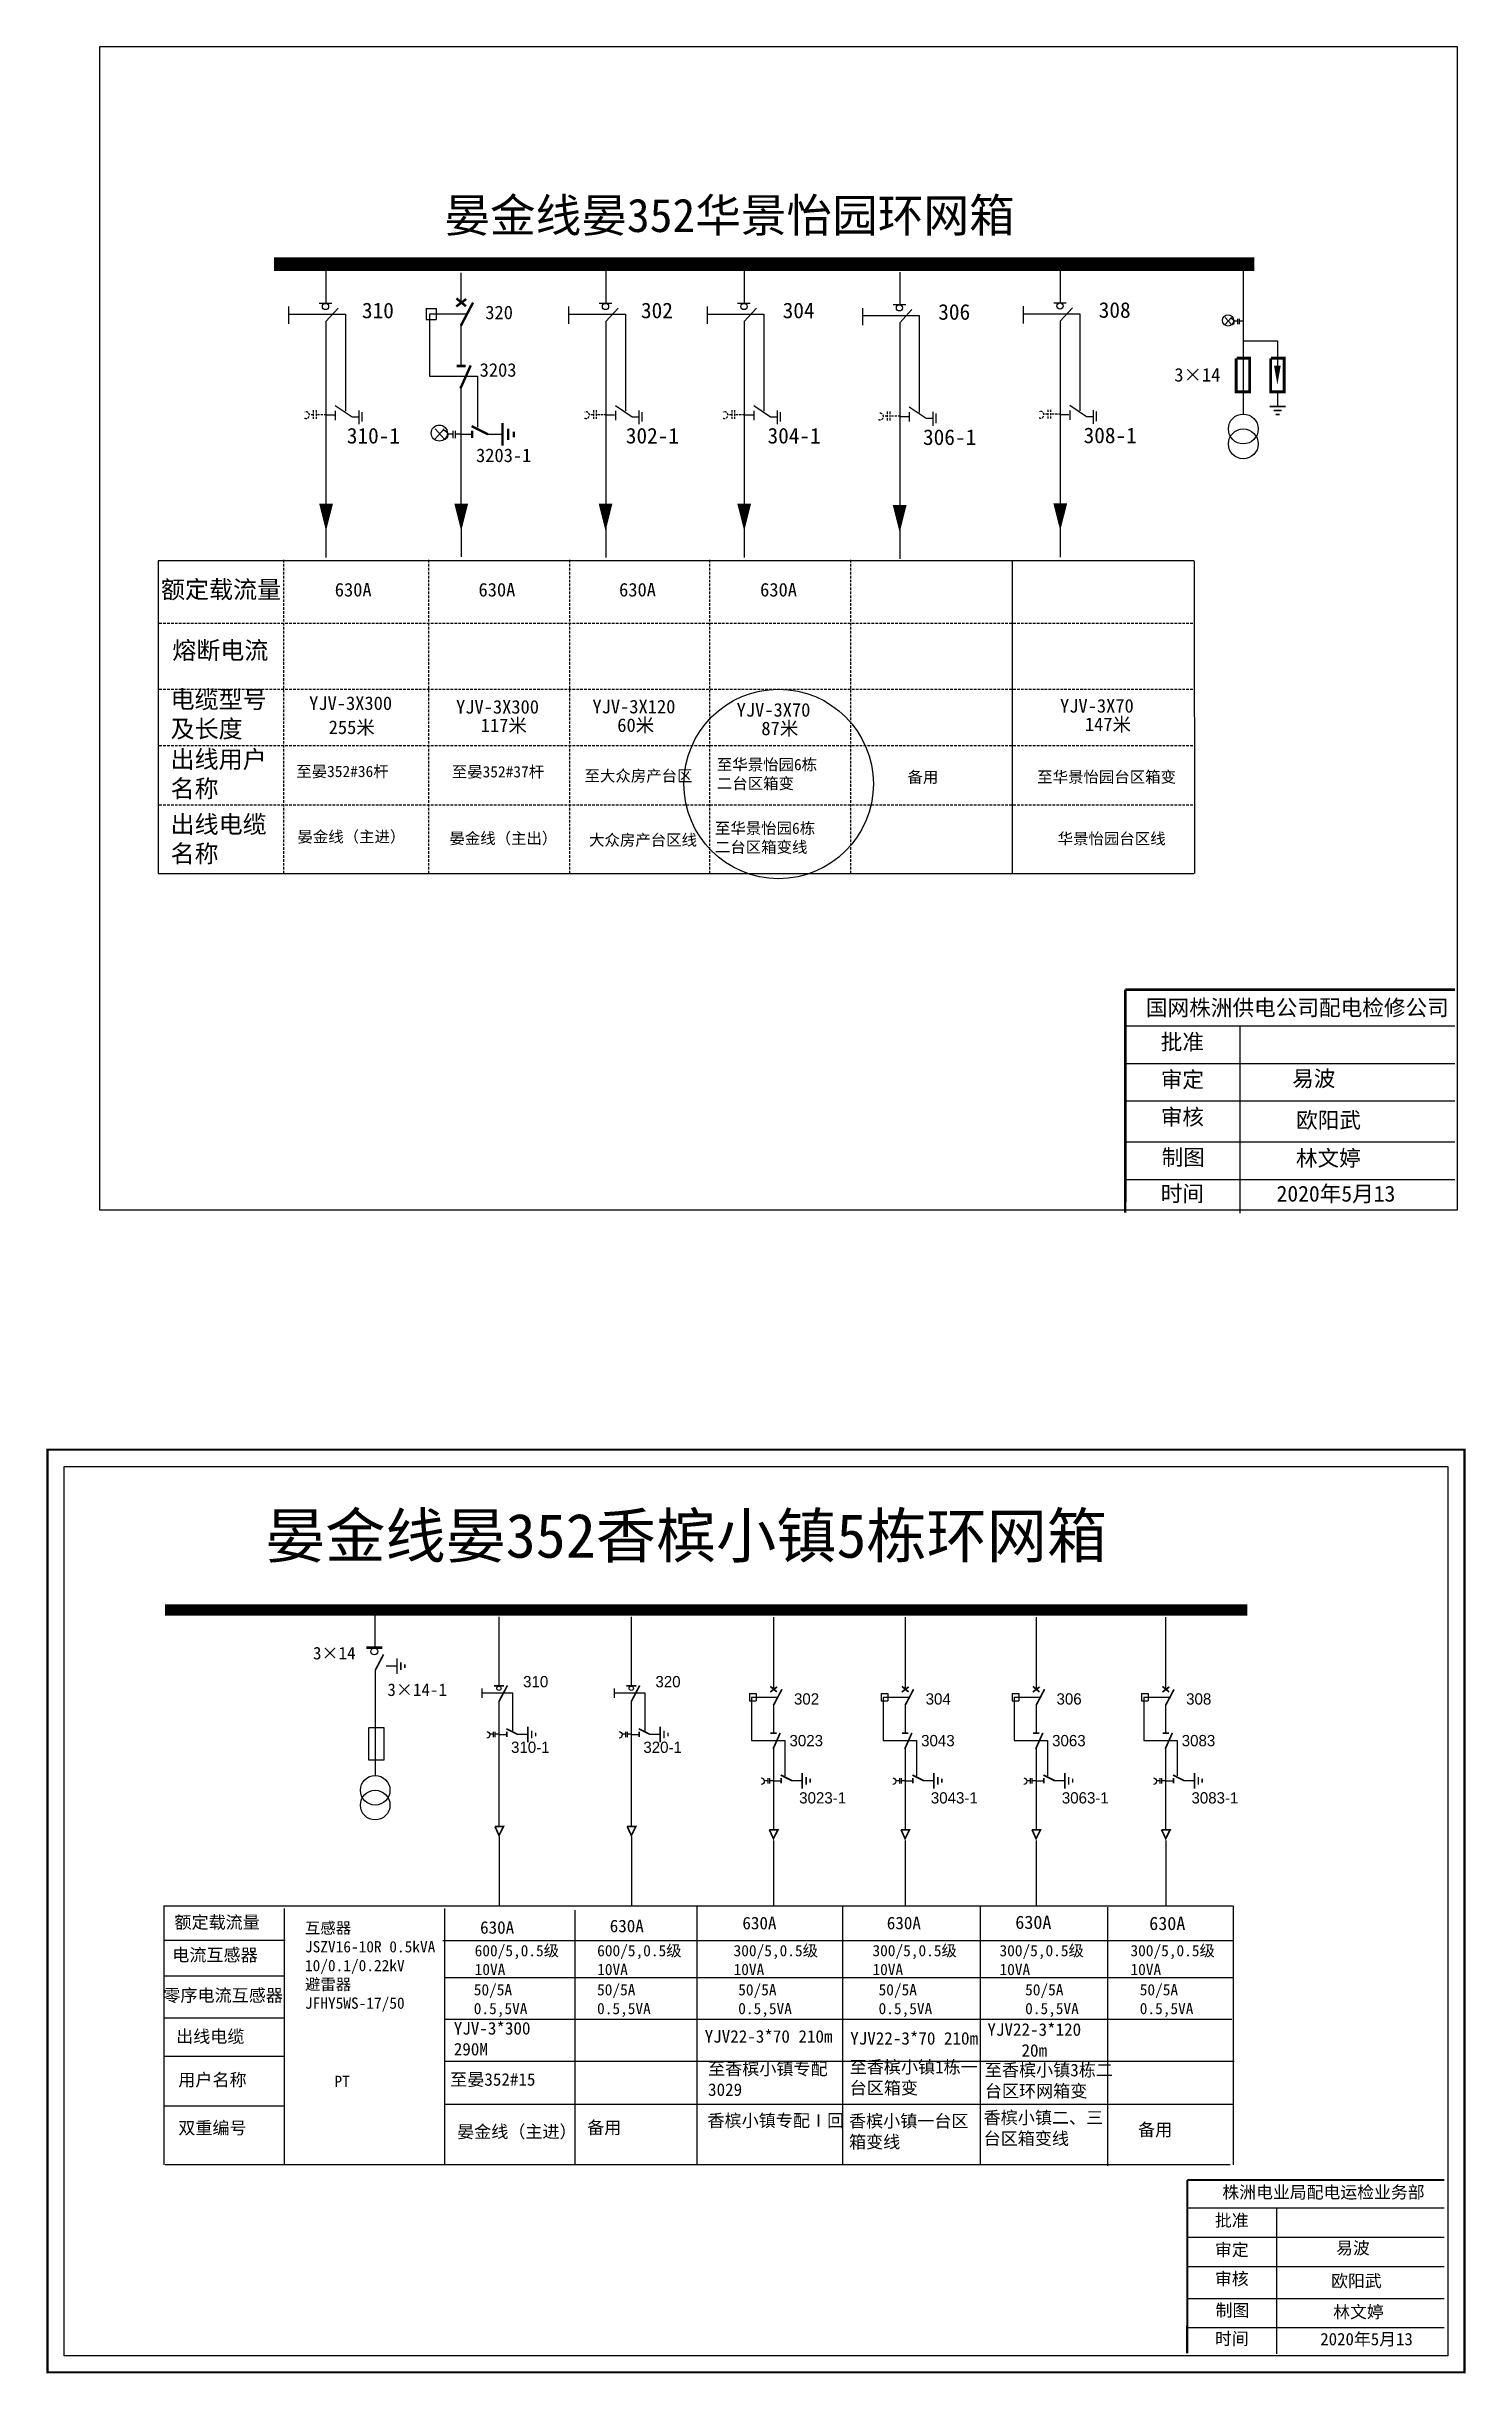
# Model space of a CAD drawing. Extents: x 660 to 1125, y -528 to -319.
# Drawn here: x 660 to 785.7, y -528.2 to -322.1 of the extents above; entities that cross this region are included whole.
import ezdxf

# ---------------------------------------------------------------- set-up
doc = ezdxf.new("R2010")
doc.units = 0
doc.header["$LTSCALE"] = 0.774411
for name, pattern in [('ACAD_ISO02W100', [15, 12, -3]), ('CENTER', [50.8, 31.75, -6.35, 6.35, -6.35]), ('DASHED', [0.45, 0.3, -0.15]), ('HIDDEN', [0.375, 0.25, -0.125])]:
    doc.linetypes.add(name, pattern=pattern)
doc.layers.get('0').update_dxf_attribs({"linetype": 'CONTINUOUS'})
doc.layers.get('DEFPOINTS').update_dxf_attribs({"linetype": 'CONTINUOUS'})
for name, color, linetype in [('1', 7, 'CONTINUOUS'), ('2', 7, 'CONTINUOUS'), ('F11', 7, 'CONTINUOUS')]:
    doc.layers.add(name, color=color, linetype=linetype)
doc.styles.add('_txtstyle_1.00_0_0', font='simsun.ttc', dxfattribs={"height": 1.001303})
doc.styles.add('HZ', font='')
doc.styles.add('hztxt_txtstyle_0.00_0_0', font='', dxfattribs={"bigfont": 'hztxt.shx'})
doc.styles.add('hztxt_txtstyle_1.80_0_0', font='', dxfattribs={"height": 1.8, "bigfont": 'hztxt.shx'})
doc.styles.add('hztxt_txtstyle_2.70_0_0', font='simkai.ttf', dxfattribs={"height": 2.7})
doc.styles.add('KaiTi_GB2312_txtstyle_1.09_0_0', font='', dxfattribs={"height": 1.0944})
doc.styles.add('KaiTi_GB2312_txtstyle_1.40_0_0', font='', dxfattribs={"height": 1.404432})
doc.styles.get("Standard").update_dxf_attribs({"font": '', "height": 2.5})
doc.styles.add('STYLE1', font='txt.shx', dxfattribs={"height": 2.6})
doc.styles.add('字体', font='', dxfattribs={"height": 2.5})
doc.styles.get('HZ').set_extended_font_data('SimSun')
doc.styles.get('hztxt_txtstyle_0.00_0_0').set_extended_font_data('hztxt')
doc.styles.get('hztxt_txtstyle_1.80_0_0').set_extended_font_data('hztxt')
doc.styles.get('KaiTi_GB2312_txtstyle_1.09_0_0').set_extended_font_data('KaiTi_GB2312')
doc.styles.get('KaiTi_GB2312_txtstyle_1.40_0_0').set_extended_font_data('KaiTi_GB2312')
doc.styles.get('Standard').set_extended_font_data('SimSun')
doc.styles.get('字体').set_extended_font_data('KaiTi_GB2312')

msp = doc.modelspace()

# ---------------------------------------------------------------- texts
at = {"style": 'HZ'}
msp.add_text('晏金线晏352华景怡园环网箱', height=2.964, dxfattribs=at).set_placement((695.25, -338.55))
for s, p in [('320', (698.88, -346.27)), ('3203', (698.38, -351.36)), ('3×14', (759.9, -351.79)), ('3203-1', (698.06, -358.92)), ('630A', (685.55, -370.82)), ('630A', (698.28, -370.82)), ('630A', (698.28, -370.82)), ('630A', (710.73, -370.82)), ('630A', (723.22, -370.82)), ('YJV-3X300', (683.28, -380.87)), ('YJV-3X300', (696.29, -381.19)), ('YJV-3X120', (708.37, -381.17)), ('YJV-3X70', (721.14, -381.46)), ('YJV-3X70', (749.78, -381.1)), ('255米', (685.01, -383)), ('117米', (698.48, -382.83)), ('60米', (710.57, -382.81)), ('87米', (723.33, -383.1)), ('147米', (751.98, -382.74))]:
    msp.add_text(s, height=1.2).set_placement(p)
at = {"color": 0, "linetype": 'Continuous', "style": 'hztxt_txtstyle_2.70_0_0'}
for s, p in [('3×14', (683.62, -464.94)), ('3×14-1', (690.21, -468.18))]:
    msp.add_text(s, height=1.109, dxfattribs=at).set_placement(p)
at = {"color": 0, "style": 'hztxt_txtstyle_1.80_0_0'}
for s, p in [('310', (702.23, -467.41)), ('320', (713.95, -467.41)), ('302', (726.22, -468.94)), ('304', (737.88, -468.94)), ('306', (749.47, -468.94)), ('308', (760.95, -468.94)), ('3023', (725.82, -472.63)), ('3043', (737.48, -472.63)), ('3063', (749.08, -472.63)), ('3083', (760.56, -472.63)), ('310-1', (701.16, -473.22)), ('320-1', (712.88, -473.22)), ('3023-1', (726.68, -477.7)), ('3043-1', (738.34, -477.7)), ('3063-1', (749.94, -477.7)), ('3083-1', (761.42, -477.7))]:
    msp.add_text(s, height=0.998, dxfattribs=at).set_placement(p)
at = {"linetype": 'DASHED', "attachment_point": 1}
for s, insert, char_height, width, style in [('{\\f\uffbfﾬￌﾣﾤ_GB2312|b0|i0|c134|p49;额定载流量}', (670.16, -369.42), 1.56, 17.242, 'STYLE1'), ('{\\f\uffbfﾬￌﾣﾤ_GB2312|b0|i0|c134|p49;熔断电流}', (671.16, -374.81), 1.56, 17.242, 'STYLE1'), ('{\\f\uffbfﾬￌﾣﾤ_GB2312|b0|i0|c134|p49;电缆型号及长度}', (671.01, -379.16), 1.56, 8.6994, 'STYLE1'), ('{\\f\uffbfﾬￌﾣﾤ_GB2312|b0|i0|c134|p49;出线用户名称}', (671.01, -384.45), 1.56, 8.6994, 'STYLE1'), ('至华景怡园6栋^M^J二台区箱变', (719.39, -385.2), 1.0013, 13.818, '_txtstyle_1.00_0_0'), ('{\\fSimSun|b0|i0|c134|p2;至晏352#36杆}', (682.14, -385.81), 1.0013, 12.5964, 'STYLE1'), ('{\\fSimSun|b0|i0|c134|p2;至晏352#37杆}', (695.91, -385.84), 1.0013, 12.5964, 'STYLE1'), ('{\\f\uffbfﾬￌﾣﾤ_GB2312|b0|i0|c134|p49;至大众房产台区}', (707.67, -386.2), 1.0013, 15.4144, 'STYLE1'), ('{\\f\uffbfﾬￌﾣﾤ_GB2312|b0|i0|c134|p49;备用}', (736.27, -386.31), 1.0013, 13.818, 'STYLE1'), ('{\\f\uffbfﾬￌﾣﾤ_GB2312|b0|i0|c134|p49;至华景怡园台区箱变}', (747.76, -386.3), 1.0013, 15.4144, 'STYLE1'), ('{\\f\uffbfﾬￌﾣﾤ_GB2312|b0|i0|c134|p49;出线电缆名称}', (671.01, -390.21), 1.56, 8.6994, 'STYLE1'), ('{\\fSimSun|b0|i0|c134|p2;晏金线（主进）}', (682.24, -391.59), 1.0013, 15.4344, 'STYLE1'), ('至华景怡园6栋^M^J二台区箱变线', (719.22, -390.84), 1.0013, 13.818, '_txtstyle_1.00_0_0'), ('{\\fSimSun|b0|i0|c134|p2;晏金线（主出）}', (695.7, -391.73), 1.0013, 15.4344, 'STYLE1'), ('{\\f\uffbfﾬￌﾣﾤ_GB2312|b0|i0|c134|p49;大众房产台区线}', (708.07, -391.88), 1.0013, 15.4344, 'STYLE1'), ('{\\f\uffbfﾬￌﾣﾤ_GB2312|b0|i0|c134|p49;华景怡园台区线}', (749.57, -391.76), 1.0013, 15.4144, 'STYLE1')]:
    msp.add_mtext(s, dxfattribs=dict(at, insert=insert, char_height=char_height, width=width, style=style))
at = {"color": 7, "linetype": 'Continuous', "attachment_point": 1}
for s, insert, char_height, width, style in [('{\\fSimSun|b0|i0|c134|p2;国网株洲供电公司配电检修公司}', (757.39, -406.53), 1.4044, 29.3291, '字体'), ('{\\fKaiTi_GB2312|b0|i0|c134|p49;批准}', (758.7, -409.56), 1.4044, 10.9834, '字体'), ('\\f\uffbfﾬￌﾣﾤ_GB2312|b0|i0|c134|p49;审定', (758.7, -412.89), 1.4044, 10.9834, '字体'), ('易波', (770.34, -412.8), 1.404, 10.9834, 'KaiTi_GB2312_txtstyle_1.40_0_0'), ('\\f\uffbfﾬￌﾣﾤ_GB2312|b0|i0|c134|p49;审核', (758.7, -416.2), 1.4044, 10.9834, '字体'), ('欧阳武', (770.69, -416.48), 1.404, 10.9834, 'KaiTi_GB2312_txtstyle_1.40_0_0'), ('\\f\uffbfﾬￌﾣﾤ_GB2312|b0|i0|c134|p49;制图', (758.78, -419.77), 1.4044, 10.9834, '字体'), ('林文婷', (770.67, -419.85), 1.404, 10.9834, 'KaiTi_GB2312_txtstyle_1.40_0_0'), ('\\f\uffbfﾬￌﾣﾤ_GB2312|b0|i0|c134|p49;时间', (758.7, -422.99), 1.4044, 10.9834, '字体'), ('2020年5月13', (768.96, -423), 1.404, 20.0842, 'KaiTi_GB2312_txtstyle_1.40_0_0'), ('林文婷', (773.97, -522.17), 1.094, 8.5588, 'KaiTi_GB2312_txtstyle_1.09_0_0'), ('2020年5月13', (772.83, -524.58), 1.094, 16.0081, 'KaiTi_GB2312_txtstyle_1.09_0_0')]:
    msp.add_mtext(s, dxfattribs=dict(at, insert=insert, char_height=char_height, width=width, style=style))
at = {"color": 0, "linetype": 'Continuous', "attachment_point": 1}
for s, insert, char_height, width, style in [('{\\fSimSun|b0|i0|c134|p2;额定载流量}', (671.35, -487.66), 1.1094, 17.8852, 'hztxt_txtstyle_2.70_0_0'), ('\\A1;{\\fSimSun|b0|i0|c134|p2;互感器\\PJSZV16-10R 0.5kVA\\P10/0.1/0.22kV\\P避雷器\\PJFHY5WS-17/50}', (682.91, -488.22), 0.9985, 18.4113, 'hztxt_txtstyle_2.70_0_0'), ('{\\fSimSun|b0|i0|c134|p2;630A}', (698.42, -488.12), 1.1094, 17.8852, 'hztxt_txtstyle_2.70_0_0'), ('{\\fSimSun|b0|i0|c134|p2;630A}', (709.9, -487.99), 1.1094, 17.8852, 'hztxt_txtstyle_2.70_0_0'), ('{\\fSimSun|b0|i0|c134|p2;630A}', (721.65, -487.73), 1.1094, 17.8852, 'hztxt_txtstyle_2.70_0_0'), ('{\\fSimSun|b0|i0|c134|p2;630A}', (734.44, -487.73), 1.1094, 17.8852, 'hztxt_txtstyle_2.70_0_0'), ('{\\fSimSun|b0|i0|c134|p2;630A}', (745.82, -487.63), 1.1757, 9.454, 'hztxt_txtstyle_0.00_0_0'), ('{\\fSimSun|b0|i0|c134|p2;630A}', (757.68, -487.73), 1.1757, 9.454, 'hztxt_txtstyle_0.00_0_0'), ('{\\fSimSun|b0|i0|c134|p2;电流互感器}', (671.16, -490.55), 1.1094, 17.8852, 'hztxt_txtstyle_2.70_0_0'), ('\\A1;{\\fSimSun|b0|i0|c134|p2;600/5,0.5级\\P10VA}', (697.94, -490.23), 0.9985, 18.4113, 'hztxt_txtstyle_2.70_0_0'), ('\\A1;{\\fSimSun|b0|i0|c134|p2;600/5,0.5级\\P10VA}', (708.79, -490.23), 0.9985, 18.4113, 'hztxt_txtstyle_2.70_0_0'), ('\\A1;{\\fSimSun|b0|i0|c134|p2;300/5,0.5级\\P10VA}', (720.87, -490.23), 0.9985, 18.4113, 'hztxt_txtstyle_2.70_0_0'), ('\\A1;{\\fSimSun|b0|i0|c134|p2;300/5,0.5级\\P10VA}', (733.17, -490.23), 0.9985, 18.4113, 'hztxt_txtstyle_2.70_0_0'), ('\\A1;{\\fSimSun|b0|i0|c134|p2;300/5,0.5级\\P10VA}', (744.42, -490.23), 0.9985, 18.4113, 'hztxt_txtstyle_2.70_0_0'), ('\\A1;{\\fSimSun|b0|i0|c134|p2;300/5,0.5级\\P10VA}', (756.02, -490.23), 0.9985, 18.4113, 'hztxt_txtstyle_2.70_0_0'), ('{\\fSimSun|b0|i0|c134|p2;零序电流互感器}', (670.37, -494.13), 1.1094, 17.8852, 'hztxt_txtstyle_2.70_0_0'), ('{\\fSimSun|b0|i0|c134|p2;50/5A\\P0.5,5VA}', (697.86, -493.69), 0.9985, 17.8852, 'hztxt_txtstyle_2.70_0_0'), ('{\\fSimSun|b0|i0|c134|p2;50/5A\\P0.5,5VA}', (708.78, -493.69), 0.9985, 17.8852, 'hztxt_txtstyle_2.70_0_0'), ('{\\fSimSun|b0|i0|c134|p2;50/5A\\P0.5,5VA}', (721.28, -493.69), 0.9985, 17.8852, 'hztxt_txtstyle_2.70_0_0'), ('{\\fSimSun|b0|i0|c134|p2;50/5A\\P0.5,5VA}', (733.71, -493.69), 0.9985, 17.8852, 'hztxt_txtstyle_2.70_0_0'), ('{\\fSimSun|b0|i0|c134|p2;50/5A\\P0.5,5VA}', (746.69, -493.69), 0.9985, 17.8852, 'hztxt_txtstyle_2.70_0_0'), ('{\\fSimSun|b0|i0|c134|p2;50/5A\\P0.5,5VA}', (756.84, -493.69), 0.9985, 17.8852, 'hztxt_txtstyle_2.70_0_0'), ('{\\fSimSun|b0|i0|c134|p2;出线电缆}', (671.5, -497.77), 1.1094, 17.8852, 'hztxt_txtstyle_2.70_0_0'), ('{\\fKaiTi_GB2312|b0|i0|c134|p49;YJV-3*300 \\P290M}', (696.09, -497.05), 1.1094, 17.8852, 'hztxt_txtstyle_2.70_0_0'), ('{\\fSimSun|b0|i0|c134|p2;YJV22-3*70 210m}', (718.31, -497.77), 1.1094, 17.8852, 'hztxt_txtstyle_2.70_0_0'), ('{\\fSimSun|b0|i0|c134|p2;YJV22-3*70 210m}', (731.2, -497.94), 1.1094, 17.8852, 'hztxt_txtstyle_2.70_0_0'), ('{\\fSimSun|b0|i0|c134|p2;YJV22-3*120\\P    20m}', (743.35, -497.16), 1.1094, 17.8852, 'hztxt_txtstyle_2.70_0_0'), ('{\\fSimSun|b0|i0|c134|p2;至香槟小镇专配3029}', (718.61, -500.63), 1.1094, 11.7229, 'hztxt_txtstyle_2.70_0_0'), ('{\\fSimSun|b0|i0|c134|p2;至香槟小镇1栋一台区箱变}', (731.15, -500.48), 1.1094, 11.7229, 'hztxt_txtstyle_2.70_0_0'), ('{\\fSimSun|b0|i0|c134|p2;至香槟小镇3栋二台区环网箱变}', (743.12, -500.75), 1.1094, 11.7229, 'hztxt_txtstyle_2.70_0_0'), ('{\\fSimSun|b0|i0|c134|p2;用户名称}', (671.69, -501.61), 1.1094, 17.8852, 'hztxt_txtstyle_2.70_0_0'), ('{\\fSimSun|b0|i0|c134|p2;PT}', (685.52, -501.81), 1.0024, 7.7986, 'hztxt_txtstyle_0.00_0_0'), ('{\\fSimSun|b0|i0|c134|p2;至晏352#15}', (695.77, -501.58), 1.1094, 10.1813, 'hztxt_txtstyle_2.70_0_0'), ('{\\fSimSun|b0|i0|c134|p2;香槟小镇二、三台区箱变线}', (743.01, -504.96), 1.1094, 11.7229, 'hztxt_txtstyle_2.70_0_0'), ('{\\fSimSun|b0|i0|c134|p2;双重编号}', (671.69, -505.87), 1.1094, 17.8852, 'hztxt_txtstyle_2.70_0_0'), ('{\\fSimSun|b0|i0|c134|p2;晏金线（主进）}', (696.38, -506.2), 1.1094, 17.8852, 'hztxt_txtstyle_2.70_0_0'), ('{\\fSimSun|b0|i0|c134|p2;备用}', (707.9, -505.84), 1.1094, 17.8852, 'hztxt_txtstyle_2.70_0_0'), ('{\\fSimSun|b0|i0|c134|p2;香槟小镇专配Ⅰ回}', (718.56, -505.22), 1.1094, 11.7229, 'hztxt_txtstyle_2.70_0_0'), ('{\\fSimSun|b0|i0|c134|p2;香槟小镇一台区箱变线}', (731.09, -505.26), 1.1094, 11.7229, 'hztxt_txtstyle_2.70_0_0'), ('{\\fSimSun|b0|i0|c134|p2;备用}', (756.69, -506.03), 1.1094, 17.8852, 'hztxt_txtstyle_2.70_0_0'), ('株洲电业局配电运检业务部', (764.16, -511.57), 1.0944, 29.9201, '字体'), ('{\\fKaiTi_GB2312|b0|i0|c134|p49;批准}', (763.5, -514.07), 1.0944, 8.5588, '字体'), ('\\f\uffbfﾬￌﾣﾤ_GB2312|b0|i0|c134|p49;审定', (763.5, -516.67), 1.0944, 8.5588, '字体'), ('易波', (774.23, -516.51), 1.094, 8.5588, '字体'), ('\\f\uffbfﾬￌﾣﾤ_GB2312|b0|i0|c134|p49;审核', (763.5, -519.24), 1.0944, 8.5588, '字体'), ('{\\fSimSun|b0|i0|c134|p2;欧阳武}', (773.79, -519.42), 1.0944, 8.5588, '字体'), ('\\f\uffbfﾬￌﾣﾤ_GB2312|b0|i0|c134|p49;制图', (763.56, -522.03), 1.0944, 8.5588, '字体'), ('\\f\uffbfﾬￌﾣﾤ_GB2312|b0|i0|c134|p49;时间', (763.5, -524.54), 1.0944, 8.5588, '字体')]:
    msp.add_mtext(s, dxfattribs=dict(at, insert=insert, char_height=char_height, width=width, style=style))
at = {"layer": 'DEFPOINTS', "color": 0, "insert": (679.38, -452.03), "char_height": 3.9062, "width": 106.9682, "attachment_point": 1, "style": 'hztxt_txtstyle_0.00_0_0'}
msp.add_mtext('{\\fSimSun|b0|i0|c134|p2;晏金线晏352香槟小镇5栋环网箱}', dxfattribs=at)
at = {"layer": 'F11', "lineweight": -3, "char_height": 1.3848, "width": 11.665, "attachment_point": 1}
for s, insert in [('\\pl2.30793;310', (685.65, -344.8)), ('\\pl2.30793;302', (710.36, -344.8)), ('\\pl2.30793;304', (722.91, -344.8)), ('\\pl2.30793;306', (736.69, -344.93)), ('\\pl2.30793;308', (750.9, -344.76)), ('\\pl2.30793;310-1', (684.31, -355.89)), ('\\pl2.30793;302-1', (709.02, -355.89)), ('\\pl2.30793;304-1', (721.57, -355.89)), ('\\pl2.30793;306-1', (735.34, -356.02)), ('\\pl2.30793;308-1', (749.56, -355.86))]:
    msp.add_mtext(s, dxfattribs=dict(at, insert=insert))

# ---------------------------------------------------------------- blocks, each defined once
blk = doc.blocks.new('JD')
for points in [[(-2, 0.2), (-2, -0.2), (2, 0.2), (2, -0.2)], [(1, -1.2), (1, -0.8), (-1, -1.2), (-1, -0.8)], [(-0.5, -1.8), (-0.5, -2.2), (0.5, -1.8), (0.5, -2.2)]]:
    blk.add_trace(points)

# ---------------------------------------------------------------- linework, layer by layer
for p, q in [((765.99, -341.92), (765.99, -354.73)), ((696.72, -342.16), (696.72, -344.82)), ((693.65, -345.32), (693.65, -346.28)), ((693.65, -345.32), (694.52, -345.32)), ((697.16, -345.82), (693.93, -345.82)), ((693.93, -345.82), (693.93, -351.31)), ((694.52, -345.32), (694.52, -346.28)), ((693.65, -346.28), (694.52, -346.28)), ((696.72, -346.78), (696.72, -350.35)), ((765.97, -348.19), (769.03, -348.19)), ((769.03, -348.19), (769.03, -350.43)), ((693.93, -351.31), (698.19, -351.31)), ((696.72, -352.14), (696.72, -362.67)), ((698.19, -351.31), (698.19, -355.84)), ((769.03, -352.78), (769.03, -353.93)), ((699.02, -356.44), (700.38, -356.44)), ((696.72, -356.46), (697.72, -356.46)), ((696.73, -364.09), (696.73, -367.3))]:
    msp.add_line(p, q)
at = {"linetype": 'Continuous'}
for p, q in [((764.4, -346.12), (764.98, -346.74)), ((764.98, -346.12), (764.4, -346.74)), ((695.25, -355.97), (694.43, -356.86)), ((694.43, -355.97), (695.25, -356.86)), ((687.28, -367.65), (669.91, -367.65)), ((669.91, -367.65), (669.91, -395.35)), ((761.62, -367.65), (687.28, -367.65)), ((745.55, -367.68), (745.55, -395.41)), ((761.71, -395.35), (761.7, -367.65)), ((669.91, -395.35), (761.64, -395.35))]:
    msp.add_line(p, q, dxfattribs=at)
at = {"linetype": 'DASHED'}
for p, q in [((681.01, -367.59), (681.01, -395.35)), ((693.85, -367.59), (693.85, -395.35)), ((706.34, -367.59), (706.34, -395.35)), ((718.73, -367.59), (718.73, -395.35)), ((731.22, -367.59), (731.22, -395.35)), ((670.01, -373.19), (761.7, -373.18)), ((670.01, -379.03), (761.7, -379.03)), ((670.01, -384.02), (761.71, -384.02)), ((670.01, -389.26), (761.71, -389.26))]:
    msp.add_line(p, q, dxfattribs=at)
at = {"color": 7, "linetype": 'Continuous'}
for p, q in [((755.57, -408.83), (784.76, -408.83)), ((765.7, -408.83), (765.7, -425.43)), ((755.57, -412.16), (784.76, -412.16)), ((755.57, -415.49), (784.76, -415.49)), ((755.57, -419.12), (784.76, -419.12)), ((755.57, -422.44), (784.76, -422.44))]:
    msp.add_line(p, q, dxfattribs=at)
at = {"color": 0}
for p, q in [((689.11, -460.56), (689.11, -463.84)), ((700.09, -461.16), (700.09, -467.27)), ((711.81, -461.16), (711.81, -467.27)), ((724.4, -461.19), (724.4, -467.61)), ((736.06, -461.19), (736.06, -467.61)), ((747.66, -461.19), (747.66, -467.61)), ((759.13, -461.19), (759.13, -467.61)), ((690.11, -465.51), (691.05, -465.51)), ((689.13, -465.88), (689.13, -475.2)), ((700.09, -468.63), (700.09, -479.73)), ((711.81, -468.63), (711.81, -479.73)), ((722.27, -467.96), (722.87, -467.96)), ((722.27, -467.96), (722.27, -468.62)), ((722.27, -468.62), (722.87, -468.62)), ((722.87, -467.96), (722.87, -468.62)), ((724.4, -468.97), (724.4, -471.44)), ((733.93, -467.96), (734.53, -467.96)), ((733.93, -467.96), (733.93, -468.62)), ((733.93, -468.62), (734.53, -468.62)), ((734.53, -467.96), (734.53, -468.62)), ((736.06, -468.97), (736.06, -471.44)), ((745.53, -467.96), (746.13, -467.96)), ((745.53, -467.96), (745.53, -468.62)), ((745.53, -468.62), (746.13, -468.62)), ((746.13, -467.96), (746.13, -468.62)), ((747.66, -468.97), (747.66, -471.44)), ((757, -467.96), (757.6, -467.96)), ((757, -467.96), (757, -468.62)), ((757, -468.62), (757.6, -468.62)), ((757.6, -467.96), (757.6, -468.62)), ((759.13, -468.97), (759.13, -471.44)), ((700.09, -471.58), (700.79, -471.58)), ((701.69, -471.56), (702.63, -471.56)), ((711.81, -471.58), (712.5, -471.58)), ((713.41, -471.56), (714.35, -471.56)), ((724.4, -472.68), (724.4, -479.99)), ((736.06, -472.68), (736.06, -479.99)), ((747.66, -472.68), (747.66, -479.99)), ((759.13, -472.68), (759.13, -479.99)), ((724.4, -475.68), (725.09, -475.68)), ((725.99, -475.66), (726.94, -475.66)), ((736.06, -475.68), (736.75, -475.68)), ((737.65, -475.66), (738.59, -475.66)), ((747.66, -475.68), (748.35, -475.68)), ((749.25, -475.66), (750.19, -475.66)), ((759.13, -475.68), (759.82, -475.68)), ((760.73, -475.66), (761.67, -475.66)), ((681.17, -489.83), (670.47, -489.83)), ((681.13, -492.98), (670.42, -492.98)), ((681.13, -496.7), (670.42, -496.7)), ((681.09, -500.09), (670.38, -500.09)), ((681.13, -504.5), (670.42, -504.5))]:
    msp.add_line(p, q, dxfattribs=at)
at = {"color": 0, "linetype": 'ACAD_ISO02W100'}
for p, q in [((724.7, -468.3), (722.46, -468.3)), ((722.46, -468.3), (722.46, -472.11)), ((736.36, -468.3), (734.12, -468.3)), ((734.12, -468.3), (734.12, -472.11)), ((747.96, -468.3), (745.72, -468.3)), ((745.72, -468.3), (745.72, -472.11)), ((759.43, -468.3), (757.19, -468.3)), ((757.19, -468.3), (757.19, -472.11)), ((722.46, -472.11), (725.42, -472.11)), ((725.42, -472.11), (725.42, -475.25)), ((734.12, -472.11), (737.07, -472.11)), ((737.07, -472.11), (737.07, -475.25)), ((745.72, -472.11), (748.67, -472.11)), ((748.67, -472.11), (748.67, -475.25)), ((757.19, -472.11), (760.15, -472.11)), ((760.15, -472.11), (760.15, -475.25))]:
    msp.add_line(p, q, dxfattribs=at)
at = {"color": 0, "linetype": 'CENTER'}
for p, q in [((700.1, -480.63), (700.1, -486.77)), ((711.82, -480.63), (711.82, -486.77)), ((724.4, -480.97), (724.4, -486.73)), ((736.06, -480.97), (736.06, -486.73)), ((747.66, -480.97), (747.66, -486.73)), ((759.14, -480.97), (759.14, -486.73))]:
    msp.add_line(p, q, dxfattribs=at)
at = {"color": 0, "linetype": 'Continuous'}
for p, q in [((670.4, -486.75), (765.06, -486.75)), ((670.44, -509.7), (670.44, -486.75)), ((681.07, -487), (681.07, -509.69)), ((695.28, -487), (695.28, -509.69)), ((706.8, -487.15), (706.8, -509.68)), ((717.63, -486.8), (717.63, -509.69)), ((730.52, -486.8), (730.52, -509.69)), ((742.72, -486.81), (742.72, -509.71)), ((753.99, -486.89), (753.99, -509.78)), ((765.12, -486.77), (765.12, -509.71)), ((695.11, -489.82), (765.1, -489.82)), ((695.28, -493.11), (765.12, -493.11)), ((695.28, -496.79), (765, -496.79)), ((695.28, -500.52), (765.19, -500.52)), ((695.28, -504.32), (765.1, -504.32)), ((764.85, -509.7), (670.52, -509.7)), ((761.06, -513.5), (783.81, -513.5)), ((768.95, -513.5), (768.95, -526.44)), ((761.06, -516.1), (783.81, -516.1)), ((761.06, -518.69), (783.81, -518.69)), ((761.06, -521.52), (783.81, -521.52)), ((761.06, -524.11), (783.81, -524.11))]:
    msp.add_line(p, q, dxfattribs=at)
at = {"linetype": 'Continuous'}
msp.add_lwpolyline([(664.74, -322.12), (784.95, -322.12), (784.95, -425.15), (664.74, -425.15)], close=True, dxfattribs=at)
for points, const_width in [([(680.16, -341.39), (767, -341.39)], 1.2), ([(696.32, -344.42), (697.17, -345.12)], 0.216), ([(696.31, -345.14), (697.19, -344.48)], 0.216), ([(696.72, -346.84), (697.8, -344.79)], 0.216), ([(696.68, -352.4), (697.59, -350.36)], 0.216), ([(765.38, -349.72), (765.38, -352.7), (766.57, -352.7), (766.57, -349.72), (765.41, -349.72)], 0.252), ([(768.43, -349.72), (768.43, -352.7), (769.63, -352.7), (769.63, -349.72), (768.47, -349.72)], 0.252), ([(696.34, -350.41), (697.14, -350.41)], 0.216), ([(697.67, -355.74), (699.11, -356.46)], 0.216), ([(697.72, -356.13), (697.72, -356.8)], 0.216)]:
    msp.add_lwpolyline(points, dxfattribs=dict(const_width=const_width))
for points, format in [([(769.03, -350.39, 0.588, 0, 0), (769.03, -352.07, 0, 0, 0)], "xyseb"), ([(695.16, -356.08, -0.877934), (695.17, -356.96)], "xyb"), ([(684.78, -362.59, 1.23, 0, 0), (684.78, -365.03, 0, 0, 0)], "xyseb"), ([(696.75, -362.59, 1.23, 0, 0), (696.75, -365.03, 0, 0, 0)], "xyseb"), ([(709.53, -362.59, 1.23, 0, 0), (709.53, -365.03, 0, 0, 0)], "xyseb"), ([(721.81, -362.59, 1.23, 0, 0), (721.81, -365.03, 0, 0, 0)], "xyseb"), ([(735.58, -362.72, 1.23, 0, 0), (735.58, -365.16, 0, 0, 0)], "xyseb"), ([(749.8, -362.56, 1.23, 0, 0), (749.8, -365, 0, 0, 0)], "xyseb")]:
    msp.add_lwpolyline(points, format=format)
for points in [[(696, -356.45), (695.54, -356.45)], [(696, -356.15), (696, -356.81)], [(696.2, -356.15), (696.2, -356.81)], [(696.72, -356.45), (696.2, -356.45)]]:
    msp.add_lwpolyline(points)
at = {"color": 7, "linetype": 'Continuous', "const_width": 0.234}
for points in [[(755.57, -405.65), (755.55, -425.38)], [(755.57, -405.65), (784.76, -405.65)]]:
    msp.add_lwpolyline(points, dxfattribs=at)
at = {"color": 0, "linetype": 'Continuous', "const_width": 0.182}
msp.add_lwpolyline([(660.11, -446.38), (785.6, -446.38), (785.6, -528.08), (660.11, -528.08)], close=True, dxfattribs=at)
at = {"color": 0, "linetype": 'Continuous'}
msp.add_lwpolyline([(661.59, -447.85), (784.12, -447.85), (784.12, -526.6), (661.59, -526.6)], close=True, dxfattribs=at)
at = {"color": 0}
for points, const_width in [([(670.52, -460.56), (766.37, -460.56)], 0.998), ([(688.36, -463.89), (689.76, -463.89)], 0.238), ([(689.13, -465.92), (689.87, -464.5)], 0.15), ([(699.65, -467.29), (700.54, -467.29)], 0.15), ([(700.09, -468.67), (700.84, -467.25)], 0.15), ([(711.37, -467.29), (712.25, -467.29)], 0.15), ([(711.81, -468.67), (712.56, -467.25)], 0.15), ([(724.12, -467.83), (724.72, -467.37)], 0.15), ([(724.12, -467.33), (724.71, -467.82)], 0.15), ([(724.4, -469.01), (725.15, -467.59)], 0.15), ([(735.78, -467.33), (736.37, -467.82)], 0.15), ([(735.77, -467.83), (736.38, -467.37)], 0.15), ([(736.06, -469.01), (736.81, -467.59)], 0.15), ([(747.38, -467.33), (747.96, -467.82)], 0.15), ([(747.37, -467.83), (747.98, -467.37)], 0.15), ([(747.66, -469.01), (748.41, -467.59)], 0.15), ([(758.85, -467.83), (759.46, -467.37)], 0.15), ([(758.85, -467.33), (759.44, -467.82)], 0.15), ([(759.13, -469.01), (759.88, -467.59)], 0.15), ([(700.75, -471.08), (701.75, -471.58)], 0.15), ([(700.79, -471.35), (700.79, -471.81)], 0.15), ([(712.47, -471.08), (713.46, -471.58)], 0.15), ([(712.5, -471.35), (712.5, -471.81)], 0.15), ([(724.13, -471.48), (724.69, -471.48)], 0.15), ([(724.37, -472.87), (725, -471.45)], 0.15), ([(735.79, -471.48), (736.35, -471.48)], 0.15), ([(736.03, -472.87), (736.66, -471.45)], 0.15), ([(747.39, -471.48), (747.94, -471.48)], 0.15), ([(747.63, -472.87), (748.26, -471.45)], 0.15), ([(758.86, -471.48), (759.42, -471.48)], 0.15), ([(759.1, -472.87), (759.73, -471.45)], 0.15), ([(725.05, -475.18), (726.05, -475.68)], 0.15), ([(725.09, -475.45), (725.09, -475.91)], 0.15), ([(736.71, -475.18), (737.71, -475.68)], 0.15), ([(736.75, -475.45), (736.75, -475.91)], 0.15), ([(748.31, -475.18), (749.31, -475.68)], 0.15), ([(748.35, -475.45), (748.35, -475.91)], 0.15), ([(759.79, -475.18), (760.78, -475.68)], 0.15), ([(759.82, -475.45), (759.82, -475.91)], 0.15), ([(699.73, -479.75), (700.49, -479.75), (700.1, -480.53), (699.74, -479.74)], 0.15), ([(711.44, -479.75), (712.21, -479.75), (711.82, -480.53), (711.45, -479.74)], 0.15), ([(724.03, -480.03), (724.8, -480.03), (724.4, -480.81), (724.04, -480.02)], 0.15), ([(735.69, -480.03), (736.45, -480.03), (736.06, -480.81), (735.7, -480.02)], 0.15), ([(747.29, -480.03), (748.05, -480.03), (747.66, -480.81), (747.3, -480.02)], 0.15), ([(758.77, -480.03), (759.53, -480.03), (759.14, -480.81), (758.77, -480.02)], 0.15)]:
    msp.add_lwpolyline(points, dxfattribs=dict(at, const_width=const_width))
for points in [[(698.58, -467.51), (698.58, -468.35)], [(710.3, -467.51), (710.3, -468.35)], [(688.53, -471.04), (688.53, -473.84), (689.92, -473.84), (689.92, -471.01), (688.53, -471.01)], [(699.59, -471.57), (699.28, -471.57)], [(699.59, -471.36), (699.59, -471.82)], [(699.73, -471.36), (699.73, -471.82)], [(700.09, -471.57), (699.73, -471.57)], [(711.31, -471.57), (710.99, -471.57)], [(711.31, -471.36), (711.31, -471.82)], [(711.45, -471.36), (711.45, -471.82)], [(711.81, -471.57), (711.45, -471.57)], [(723.9, -475.68), (723.58, -475.68)], [(723.9, -475.47), (723.9, -475.92)], [(724.04, -475.47), (724.04, -475.92)], [(724.4, -475.68), (724.04, -475.68)], [(735.56, -475.68), (735.24, -475.68)], [(735.56, -475.47), (735.56, -475.92)], [(735.7, -475.47), (735.7, -475.92)], [(736.06, -475.68), (735.7, -475.68)], [(747.15, -475.68), (746.84, -475.68)], [(747.15, -475.47), (747.15, -475.92)], [(747.29, -475.47), (747.29, -475.92)], [(747.66, -475.68), (747.29, -475.68)], [(758.63, -475.68), (758.31, -475.68)], [(758.63, -475.47), (758.63, -475.92)], [(758.77, -475.47), (758.77, -475.92)], [(759.13, -475.68), (758.77, -475.68)]]:
    msp.add_lwpolyline(points, dxfattribs=at)
at = {"color": 0, "linetype": 'ACAD_ISO02W100'}
for points in [[(701.32, -471.34), (701.32, -467.93), (698.58, -467.93)], [(713.04, -471.34), (713.04, -467.93), (710.3, -467.93)]]:
    msp.add_lwpolyline(points, dxfattribs=at)
at = {"color": 0}
for points in [[(699.01, -471.31, -0.877934), (699.02, -471.92)], [(710.73, -471.31, -0.877934), (710.74, -471.92)], [(723.31, -475.42, -0.877934), (723.32, -476.03)], [(734.97, -475.42, -0.877934), (734.98, -476.03)], [(746.57, -475.42, -0.877934), (746.58, -476.03)], [(758.05, -475.42, -0.877934), (758.06, -476.03)]]:
    msp.add_lwpolyline(points, format="xyb", dxfattribs=at)
at = {"color": 0, "linetype": 'Continuous', "const_width": 0.182}
for points in [[(761.06, -511.03), (761.04, -526.39)], [(761.06, -511.03), (783.81, -511.03)]]:
    msp.add_lwpolyline(points, dxfattribs=at)
at = {"linetype": 'Continuous'}
for centre, radius in [((764.66, -346.38), 0.498), ((694.81, -356.35), 0.712)]:
    msp.add_circle(centre, radius, dxfattribs=at)
for centre in [(766.01, -355.99), (766.01, -357.31)]:
    msp.add_circle(centre, 1.32)
at = {"color": 1, "linetype": 'Continuous'}
msp.add_circle((724.86, -387.42), 8.39, dxfattribs=at)
at = {"color": 0}
for centre, radius in [((689.06, -464.23), 0.305), ((700.09, -467.5), 0.192), ((711.81, -467.5), 0.192)]:
    msp.add_circle(centre, radius, dxfattribs=at)
at = {"layer": '1'}
for points in [[(764.91, -346.19, -0.877934), (764.92, -346.81)], [(764.91, -346.19, -0.877934), (764.92, -346.8)], [(695.15, -356.07, -0.877934), (695.17, -356.95)]]:
    msp.add_lwpolyline(points, format="xyb", dxfattribs=at)
for points in [[(765.5, -346.45), (765.18, -346.45)], [(765.5, -346.24), (765.5, -346.7)], [(765.64, -346.24), (765.64, -346.7)], [(766, -346.45), (765.64, -346.45)]]:
    msp.add_lwpolyline(points, dxfattribs=at)
at = {"layer": '2', "color": 0}
for centre in [(689.13, -476.53), (689.13, -477.84)]:
    msp.add_circle(centre, 1.31, dxfattribs=at)
at = {"layer": 'F11', "lineweight": -3}
for p, q in [((684.75, -341.97), (684.75, -344.83)), ((709.55, -341.97), (709.55, -344.83)), ((721.81, -341.97), (721.81, -344.83)), ((749.8, -341.94), (749.8, -344.79)), ((735.58, -342.1), (735.58, -344.96)), ((681.46, -345.15), (681.46, -346.68)), ((681.46, -345.82), (686.49, -345.82)), ((684.17, -344.85), (685.29, -344.85)), ((684.75, -346.47), (685.84, -345.29)), ((686.49, -345.83), (686.49, -354.4)), ((706.26, -345.15), (706.26, -346.68)), ((706.26, -345.82), (711.29, -345.82)), ((708.98, -344.85), (710.09, -344.85)), ((709.56, -346.47), (710.64, -345.29)), ((711.29, -345.83), (711.29, -354.4)), ((718.52, -345.15), (718.52, -346.68)), ((718.52, -345.82), (723.55, -345.82)), ((721.23, -344.85), (722.35, -344.85)), ((721.81, -346.47), (722.9, -345.29)), ((723.55, -345.83), (723.55, -354.4)), ((732.29, -345.28), (732.29, -346.8)), ((732.29, -345.94), (737.32, -345.94)), ((735, -344.98), (736.12, -344.98)), ((735.59, -346.6), (736.67, -345.42)), ((737.32, -345.95), (737.32, -354.53)), ((746.51, -345.12), (746.51, -346.64)), ((746.51, -345.78), (751.53, -345.78)), ((749.22, -344.82), (750.33, -344.82)), ((749.8, -346.44), (750.88, -345.26)), ((751.53, -345.79), (751.53, -354.37)), ((684.75, -346.47), (684.75, -367.36)), ((709.56, -346.47), (709.56, -367.36)), ((721.81, -346.47), (721.81, -367.36)), ((735.59, -346.6), (735.59, -367.49)), ((749.8, -346.44), (749.8, -367.33)), ((685.59, -353.92), (687.09, -354.91)), ((685.59, -354.38), (685.59, -355.21)), ((687.68, -354.35), (687.68, -355.57)), ((710.4, -353.92), (711.89, -354.91)), ((710.4, -354.38), (710.4, -355.21)), ((712.48, -354.35), (712.48, -355.57)), ((722.65, -353.92), (724.15, -354.91)), ((722.65, -354.38), (722.65, -355.21)), ((724.74, -354.35), (724.74, -355.57)), ((736.43, -354.04), (737.92, -355.04)), ((750.64, -353.88), (752.13, -354.88)), ((750.64, -354.35), (750.64, -355.18)), ((752.73, -354.32), (752.73, -355.54)), ((684.76, -354.75), (685.53, -354.75)), ((687.09, -354.91), (687.68, -354.91)), ((687.94, -354.49), (687.94, -355.34)), ((709.57, -354.75), (710.33, -354.75)), ((711.89, -354.91), (712.48, -354.91)), ((712.75, -354.49), (712.75, -355.34)), ((721.82, -354.75), (722.59, -354.75)), ((724.15, -354.91), (724.74, -354.91)), ((725, -354.49), (725, -355.34)), ((735.6, -354.87), (736.36, -354.87)), ((736.43, -354.51), (736.43, -355.34)), ((737.92, -355.04), (738.51, -355.04)), ((738.51, -354.48), (738.51, -355.7)), ((738.77, -354.61), (738.77, -355.47)), ((749.81, -354.71), (750.57, -354.71)), ((752.13, -354.88), (752.72, -354.88)), ((752.99, -354.45), (752.99, -355.31))]:
    msp.add_line(p, q, dxfattribs=at)
at = {"layer": 'F11', "linetype": 'HIDDEN', "lineweight": -3}
for p, q in [((683.65, -354.33), (683.65, -355.1)), ((683.89, -354.33), (683.89, -355.1)), ((708.45, -354.33), (708.45, -355.1)), ((708.69, -354.33), (708.69, -355.1)), ((720.71, -354.33), (720.71, -355.1)), ((720.95, -354.33), (720.95, -355.1)), ((748.7, -354.29), (748.7, -355.07)), ((748.94, -354.29), (748.94, -355.07)), ((683.65, -354.73), (683.27, -354.73)), ((684.8, -354.73), (683.94, -354.73)), ((708.45, -354.73), (708.08, -354.73)), ((709.61, -354.73), (708.75, -354.73)), ((720.71, -354.73), (720.33, -354.73)), ((721.86, -354.73), (721, -354.73)), ((734.48, -354.85), (734.11, -354.85)), ((734.48, -354.45), (734.48, -355.23)), ((734.72, -354.45), (734.72, -355.23)), ((735.63, -354.85), (734.78, -354.85)), ((748.7, -354.69), (748.32, -354.69)), ((749.85, -354.69), (748.99, -354.69))]:
    msp.add_line(p, q, dxfattribs=at)
at = {"layer": 'F11', "lineweight": -3}
for centre in [(684.73, -345.14), (709.53, -345.14), (721.79, -345.14), (735.56, -345.26), (749.78, -345.1)]:
    msp.add_circle(centre, 0.276, dxfattribs=at)
at = {"layer": 'F11', "linetype": 'HIDDEN', "lineweight": -3}
for centre in [(683.01, -354.76), (707.81, -354.76), (720.07, -354.76), (733.84, -354.89), (748.06, -354.73)]:
    msp.add_arc(centre, 0.295, 242.566, 111.7046, dxfattribs=at)

# ---------------------------------------------------------------- block references
at = {"xscale": 0.3527999999861891, "yscale": 0.3527999999373606, "zscale": 0.3527999999999999}
msp.add_blockref('JD', (769.05, -353.99), dxfattribs=at)
at = {"xscale": 0.5039999999106044, "yscale": 0.5039999999106044, "zscale": 0.504, "rotation": 90}
msp.add_blockref('JD', (700.4, -356.47), dxfattribs=at)
at = {"color": 0, "xscale": 0.34946552545955, "yscale": 0.34946552545955, "zscale": 0.3494655254595134, "rotation": 90}
for p in [(691.06, -465.54), (702.64, -471.59), (714.36, -471.59), (726.95, -475.69), (738.61, -475.69), (750.2, -475.69), (761.68, -475.69)]:
    msp.add_blockref('JD', p, dxfattribs=at)

msp.set_redraw_order([(e.dxf.handle, doc.entitydb.next_handle()) for e in msp.query("TEXT MTEXT ATTDEF DIMENSION ARC_DIMENSION")])  # texts and dimensions are drawn at this point

doc.saveas('drawing.dxf')
